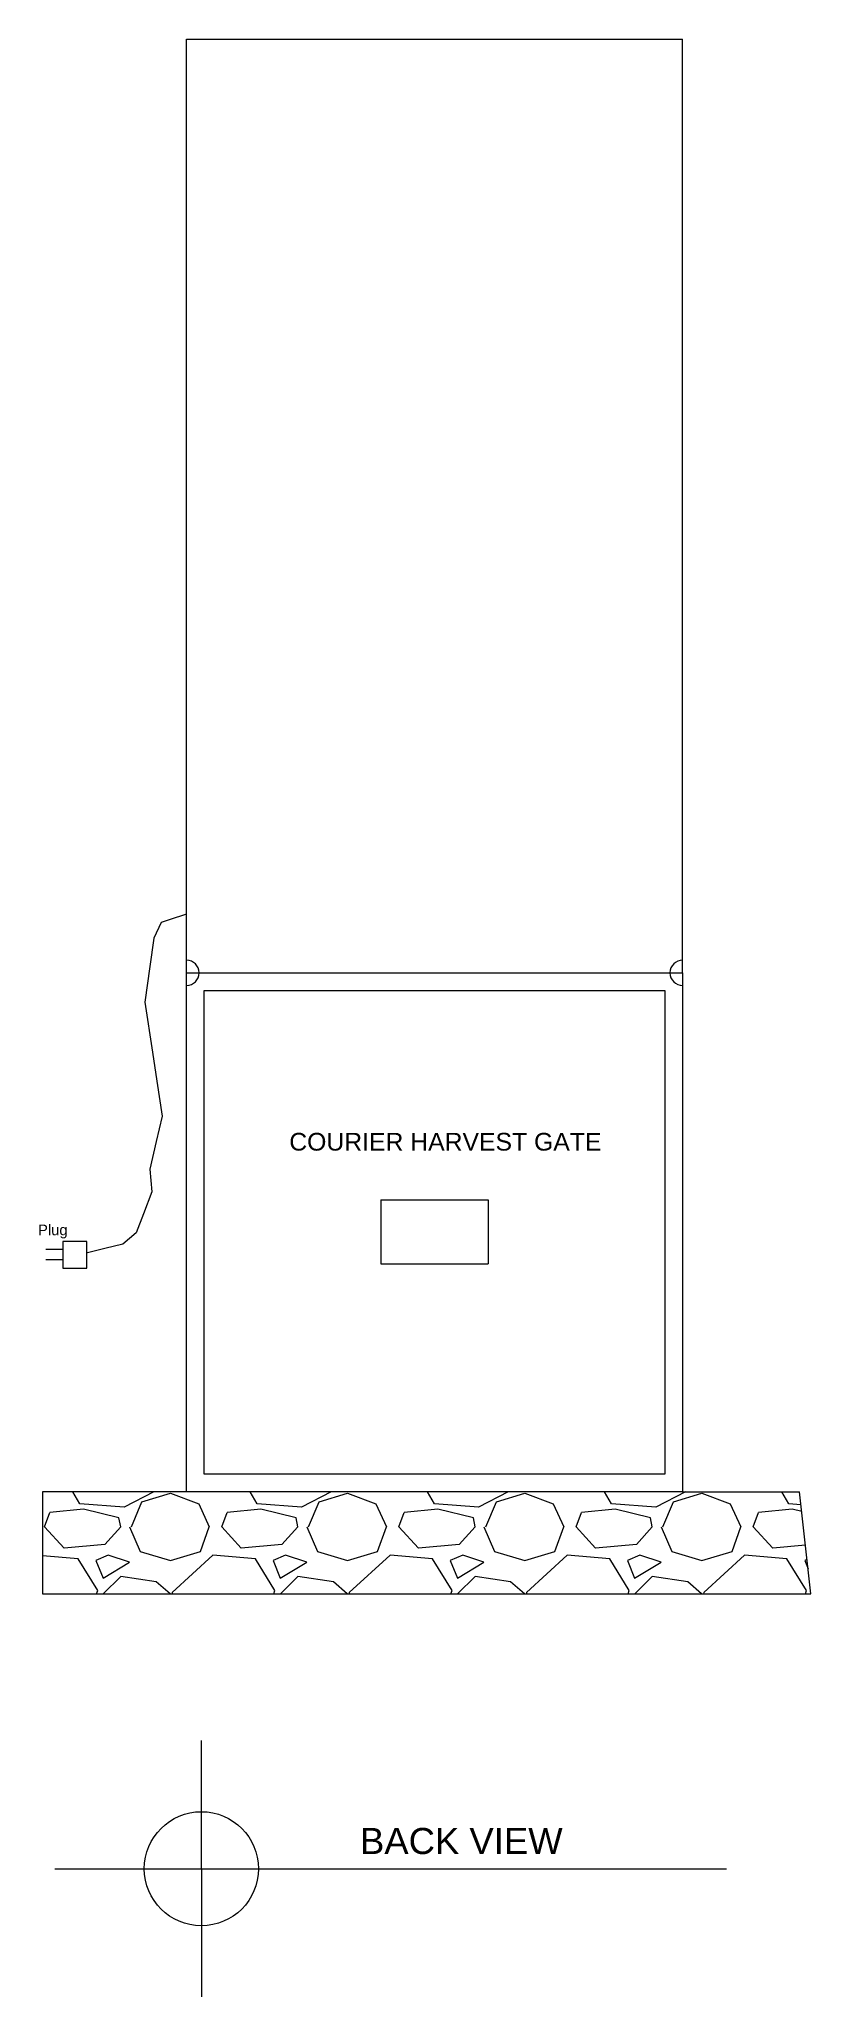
# Model space of a CAD drawing. Header units: inches. Extents: x 70 to 299, y 7 to 96.
# Drawn here: x 141.9 to 163.7, y 6.7 to 62 of the extents above; entities that cross this region are included whole.
import ezdxf
from ezdxf.enums import TextEntityAlignment as Align

# ---------------------------------------------------------------- set-up
doc = ezdxf.new("R2010")
doc.units = ezdxf.units.IN
doc.header["$MEASUREMENT"] = 0
doc.styles.get("Standard").update_dxf_attribs({"font": 'arial.ttf'})

msp = doc.modelspace()

# ---------------------------------------------------------------- texts
at = {"color": 0, "lineweight": 5}
for s, height, p in [('COURIER HARVEST GATE', 0.5, (153.344, 30.868)), ('Plug', 0.3, (142.268, 28.342)), ('BACK VIEW', 0.7369, (153.795, 11.132))]:
    msp.add_text(s, height=height, dxfattribs=at).set_placement(p, align=Align.MIDDLE)

# ---------------------------------------------------------------- hatches: boundary and pattern name
at = {"lineweight": 5}
h = msp.add_hatch(dxfattribs=at)
h.set_pattern_fill('GOST_WOOD', color=256, scale=50)
h.set_pattern_definition([(90, (0, 0), (300, -2e-14), [500, -100]), (90, (100, -100), (300, -2e-14), [300, -75, 150, -75]), (90, (200, -250), (300, -2e-14), [500, -100])])
h.paths.add_polyline_path([(151.526, 29.231), (151.526, 27.423), (154.554, 27.423), (154.554, 29.231)])

# ---------------------------------------------------------------- linework, layer by layer
at = {"color": 0, "lineweight": 5}
for p, q in [((146.04, 61.988), (160.04, 61.988)), ((146.04, 56.988), (146.04, 61.988)), ((160.04, 35.635), (160.04, 61.988)), ((146.04, 36.592), (146.04, 56.988)), ((145.327, 37.053), (145.114, 36.618)), ((145.551, 37.128), (145.327, 37.053)), ((146.04, 37.291), (145.551, 37.128)), ((145.114, 36.618), (145.005, 35.818)), ((146.04, 35.875), (146.04, 36.592)), ((145.005, 35.818), (144.867, 34.805)), ((144.867, 34.805), (145.078, 33.399)), ((145.078, 33.399), (145.202, 32.573)), ((145.202, 32.573), (145.35, 31.586)), ((145.35, 31.586), (145.187, 30.871)), ((145.187, 30.871), (145.01, 30.093)), ((145.01, 30.093), (145.06, 29.452)), ((145.06, 29.452), (144.823, 28.834)), ((144.823, 28.834), (144.618, 28.298)), ((151.526, 29.231), (151.526, 27.423)), ((151.526, 29.231), (154.554, 29.231)), ((151.526, 29.231), (154.554, 29.231)), ((154.554, 29.231), (154.554, 27.423)), ((144.618, 28.298), (144.24, 27.979)), ((142.546, 27.823), (142.067, 27.823)), ((143.731, 27.852), (143.251, 27.732)), ((144.24, 27.979), (143.731, 27.852)), ((142.546, 27.53), (142.067, 27.53)), ((151.526, 27.423), (154.554, 27.423)), ((146.139, 20.988), (141.977, 20.988)), ((141.977, 20.988), (141.977, 18.106)), ((160.04, 20.988), (163.339, 20.988)), ((163.658, 18.106), (163.339, 20.988)), ((141.977, 18.106), (163.658, 18.106)), ((146.46, 10.349), (146.46, 13.965)), ((142.326, 10.349), (161.274, 10.349)), ((146.46, 10.349), (146.46, 6.733))]:
    msp.add_line(p, q, dxfattribs=at)
at = {"lineweight": 5}
for p, q in [((143.134, 20.5), (142.184, 20.4)), ((143.034, 20.65), (142.837, 20.988)), ((144.284, 20.55), (143.034, 20.65)), ((144.134, 20.25), (143.134, 20.5)), ((145.119, 20.988), (144.284, 20.55)), ((144.484, 20), (144.784, 20.7)), ((144.784, 20.7), (145.584, 20.95)), ((145.584, 20.95), (146.384, 20.65)), ((146.384, 20.65), (146.684, 20)), ((148.134, 20.5), (147.184, 20.4)), ((148.034, 20.65), (147.837, 20.988)), ((149.284, 20.55), (148.034, 20.65)), ((149.134, 20.25), (148.134, 20.5)), ((150.119, 20.988), (149.284, 20.55)), ((149.484, 20), (149.784, 20.7)), ((149.784, 20.7), (150.584, 20.95)), ((150.584, 20.95), (151.384, 20.65)), ((151.384, 20.65), (151.684, 20)), ((153.134, 20.5), (152.184, 20.4)), ((153.034, 20.65), (152.837, 20.988)), ((154.284, 20.55), (153.034, 20.65)), ((154.134, 20.25), (153.134, 20.5)), ((155.119, 20.988), (154.284, 20.55)), ((154.484, 20), (154.784, 20.7)), ((154.784, 20.7), (155.584, 20.95)), ((155.584, 20.95), (156.384, 20.65)), ((156.384, 20.65), (156.684, 20)), ((158.134, 20.5), (157.184, 20.4)), ((158.034, 20.65), (157.837, 20.988)), ((159.284, 20.55), (158.034, 20.65)), ((159.134, 20.25), (158.134, 20.5)), ((160.119, 20.988), (159.284, 20.55)), ((159.484, 20), (159.784, 20.7)), ((159.784, 20.7), (160.584, 20.95)), ((160.584, 20.95), (161.384, 20.65)), ((161.384, 20.65), (161.684, 20)), ((163.134, 20.5), (162.184, 20.4)), ((163.034, 20.65), (162.837, 20.988)), ((163.38, 20.622), (163.034, 20.65)), ((163.401, 20.433), (163.134, 20.5)), ((142.034, 20), (142.184, 20.4)), ((142.584, 19.4), (142.034, 20)), ((144.184, 20), (143.734, 19.5)), ((144.184, 20), (144.134, 20.25)), ((144.434, 20), (144.734, 19.3)), ((146.434, 19.3), (146.684, 20)), ((147.034, 20), (147.184, 20.4)), ((147.584, 19.4), (147.034, 20)), ((149.184, 20), (148.734, 19.5)), ((149.184, 20), (149.134, 20.25)), ((149.434, 20), (149.734, 19.3)), ((151.434, 19.3), (151.684, 20)), ((152.034, 20), (152.184, 20.4)), ((152.584, 19.4), (152.034, 20)), ((154.184, 20), (153.734, 19.5)), ((154.184, 20), (154.134, 20.25)), ((154.434, 20), (154.734, 19.3)), ((156.434, 19.3), (156.684, 20)), ((157.034, 20), (157.184, 20.4)), ((157.584, 19.4), (157.034, 20)), ((159.184, 20), (158.734, 19.5)), ((159.184, 20), (159.134, 20.25)), ((159.434, 20), (159.734, 19.3)), ((161.434, 19.3), (161.684, 20)), ((162.034, 20), (162.184, 20.4)), ((162.584, 19.4), (162.034, 20)), ((143.734, 19.5), (142.584, 19.4)), ((148.734, 19.5), (147.584, 19.4)), ((153.734, 19.5), (152.584, 19.4)), ((158.734, 19.5), (157.584, 19.4)), ((163.506, 19.48), (162.584, 19.4)), ((142.984, 19.1), (141.977, 19.184)), ((143.534, 18.2), (142.984, 19.1)), ((143.834, 19.2), (143.484, 19.05)), ((143.484, 19.05), (143.684, 18.55)), ((143.684, 18.55), (144.434, 19)), ((144.434, 19), (143.834, 19.2)), ((144.734, 19.3), (145.584, 19.05)), ((145.584, 19.05), (146.434, 19.3)), ((146.784, 19.2), (145.634, 18.15)), ((147.984, 19.1), (146.784, 19.2)), ((148.534, 18.2), (147.984, 19.1)), ((148.834, 19.2), (148.484, 19.05)), ((148.484, 19.05), (148.684, 18.55)), ((148.684, 18.55), (149.434, 19)), ((149.434, 19), (148.834, 19.2)), ((149.734, 19.3), (150.584, 19.05)), ((150.584, 19.05), (151.434, 19.3)), ((151.784, 19.2), (150.634, 18.15)), ((152.984, 19.1), (151.784, 19.2)), ((153.534, 18.2), (152.984, 19.1)), ((153.834, 19.2), (153.484, 19.05)), ((153.484, 19.05), (153.684, 18.55)), ((153.684, 18.55), (154.434, 19)), ((154.434, 19), (153.834, 19.2)), ((154.734, 19.3), (155.584, 19.05)), ((155.584, 19.05), (156.434, 19.3)), ((156.784, 19.2), (155.634, 18.15)), ((157.984, 19.1), (156.784, 19.2)), ((158.534, 18.2), (157.984, 19.1)), ((158.834, 19.2), (158.484, 19.05)), ((158.484, 19.05), (158.684, 18.55)), ((158.684, 18.55), (159.434, 19)), ((159.434, 19), (158.834, 19.2)), ((159.734, 19.3), (160.584, 19.05)), ((160.584, 19.05), (161.434, 19.3)), ((161.784, 19.2), (160.634, 18.15)), ((162.984, 19.1), (161.784, 19.2)), ((163.534, 18.2), (162.984, 19.1)), ((163.55, 19.079), (163.484, 19.05)), ((163.484, 19.05), (163.58, 18.809)), ((144.184, 18.6), (143.69, 18.106)), ((145.184, 18.45), (144.184, 18.6)), ((145.577, 18.106), (145.184, 18.45)), ((149.184, 18.6), (148.69, 18.106)), ((150.184, 18.45), (149.184, 18.6)), ((150.577, 18.106), (150.184, 18.45)), ((154.184, 18.6), (153.69, 18.106)), ((155.184, 18.45), (154.184, 18.6)), ((155.577, 18.106), (155.184, 18.45)), ((159.184, 18.6), (158.69, 18.106)), ((160.184, 18.45), (159.184, 18.6)), ((160.577, 18.106), (160.184, 18.45)), ((143.503, 18.106), (143.534, 18.2)), ((145.634, 18.15), (145.631, 18.106)), ((148.503, 18.106), (148.534, 18.2)), ((150.634, 18.15), (150.631, 18.106)), ((153.503, 18.106), (153.534, 18.2)), ((155.634, 18.15), (155.631, 18.106)), ((158.503, 18.106), (158.534, 18.2)), ((160.634, 18.15), (160.631, 18.106)), ((163.503, 18.106), (163.534, 18.2))]:
    msp.add_line(p, q, dxfattribs=at)
at = {"color": 0, "lineweight": 5}
msp.add_lwpolyline([(146.04, 35.635), (160.04, 35.635), (160.04, 20.988), (146.04, 20.988), (146.04, 35.875)], dxfattribs=at)
for points in [[(146.54, 35.135), (159.54, 35.135), (159.54, 21.488), (146.54, 21.488)], [(143.228, 28.051), (142.546, 28.051), (142.546, 27.302), (143.228, 27.302)]]:
    msp.add_lwpolyline(points, close=True, dxfattribs=at)
msp.add_circle((146.46, 10.349), 1.61, dxfattribs=at)
for centre, start, end in [((146.04, 35.635), 270, 90), ((160.04, 35.635), 90, 270)]:
    msp.add_arc(centre, 0.357, start, end, dxfattribs=at)

msp.set_redraw_order([(e.dxf.handle, doc.entitydb.next_handle()) for e in msp.query("TEXT MTEXT ATTDEF DIMENSION ARC_DIMENSION")])  # texts and dimensions are drawn at this point

doc.saveas('drawing.dxf')
